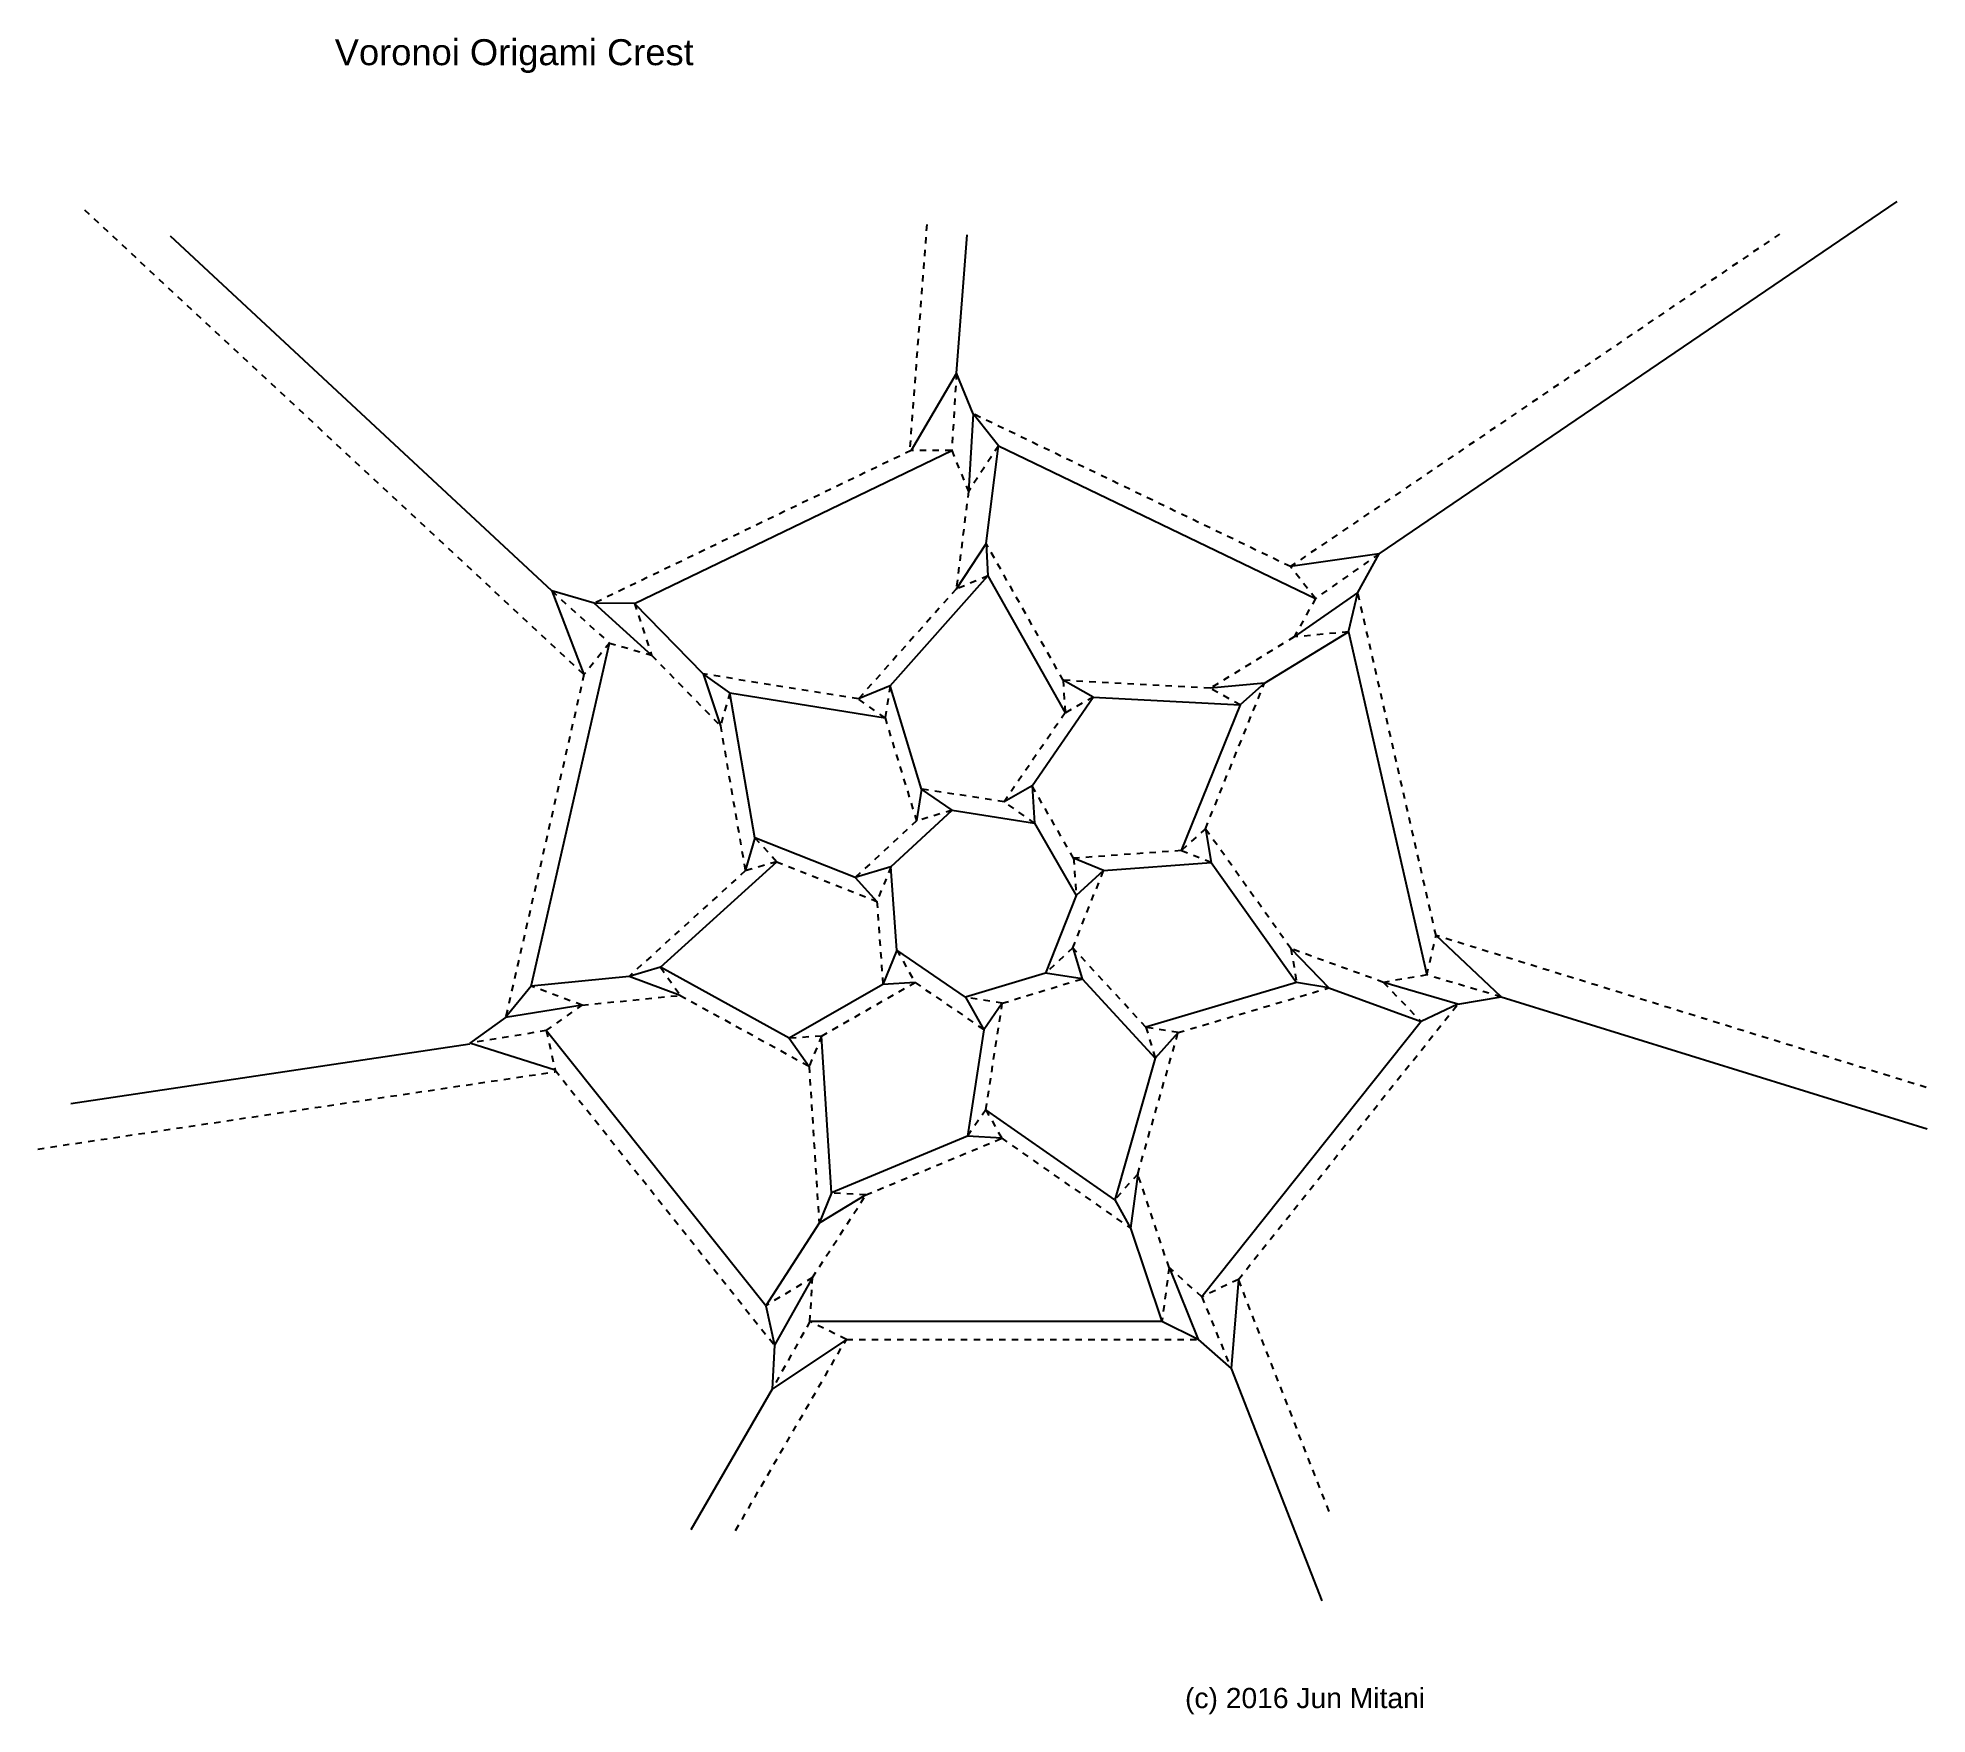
# Model space of a CAD drawing. Extents: x -38 to 276, y -288 to -9.
import ezdxf

# ---------------------------------------------------------------- set-up
doc = ezdxf.new("R2010")
doc.units = 0
for name, pattern in [('AI-LINETYPE-1', [2.116667, 1.058333, -1.058333]), ('AI-LINETYPE-10', [2.116667, 1.058333, -1.058333]), ('AI-LINETYPE-100', [2.116667, 1.058333, -1.058333]), ('AI-LINETYPE-101', [2.116667, 1.058333, -1.058333]), ('AI-LINETYPE-102', [2.116667, 1.058333, -1.058333]), ('AI-LINETYPE-103', [2.116667, 1.058333, -1.058333]), ('AI-LINETYPE-104', [2.116667, 1.058333, -1.058333]), ('AI-LINETYPE-105', [2.116667, 1.058333, -1.058333]), ('AI-LINETYPE-11', [2.116667, 1.058333, -1.058333]), ('AI-LINETYPE-12', [2.116667, 1.058333, -1.058333]), ('AI-LINETYPE-13', [2.116667, 1.058333, -1.058333]), ('AI-LINETYPE-14', [2.116667, 1.058333, -1.058333]), ('AI-LINETYPE-15', [2.116667, 1.058333, -1.058333]), ('AI-LINETYPE-16', [2.116667, 1.058333, -1.058333]), ('AI-LINETYPE-17', [2.116667, 1.058333, -1.058333]), ('AI-LINETYPE-18', [2.116667, 1.058333, -1.058333]), ('AI-LINETYPE-19', [2.116667, 1.058333, -1.058333]), ('AI-LINETYPE-2', [2.116667, 1.058333, -1.058333]), ('AI-LINETYPE-20', [2.116667, 1.058333, -1.058333]), ('AI-LINETYPE-21', [2.116667, 1.058333, -1.058333]), ('AI-LINETYPE-22', [2.116667, 1.058333, -1.058333]), ('AI-LINETYPE-23', [2.116667, 1.058333, -1.058333]), ('AI-LINETYPE-24', [2.116667, 1.058333, -1.058333]), ('AI-LINETYPE-25', [2.116667, 1.058333, -1.058333]), ('AI-LINETYPE-26', [2.116667, 1.058333, -1.058333]), ('AI-LINETYPE-27', [2.116667, 1.058333, -1.058333]), ('AI-LINETYPE-28', [2.116667, 1.058333, -1.058333]), ('AI-LINETYPE-29', [2.116667, 1.058333, -1.058333]), ('AI-LINETYPE-3', [2.116667, 1.058333, -1.058333]), ('AI-LINETYPE-30', [2.116667, 1.058333, -1.058333]), ('AI-LINETYPE-31', [2.116667, 1.058333, -1.058333]), ('AI-LINETYPE-32', [2.116667, 1.058333, -1.058333]), ('AI-LINETYPE-33', [2.116667, 1.058333, -1.058333]), ('AI-LINETYPE-34', [2.116667, 1.058333, -1.058333]), ('AI-LINETYPE-35', [2.116667, 1.058333, -1.058333]), ('AI-LINETYPE-36', [2.116667, 1.058333, -1.058333]), ('AI-LINETYPE-37', [2.116667, 1.058333, -1.058333]), ('AI-LINETYPE-38', [2.116667, 1.058333, -1.058333]), ('AI-LINETYPE-39', [2.116667, 1.058333, -1.058333]), ('AI-LINETYPE-4', [2.116667, 1.058333, -1.058333]), ('AI-LINETYPE-40', [2.116667, 1.058333, -1.058333]), ('AI-LINETYPE-41', [2.116667, 1.058333, -1.058333]), ('AI-LINETYPE-42', [2.116667, 1.058333, -1.058333]), ('AI-LINETYPE-43', [2.116667, 1.058333, -1.058333]), ('AI-LINETYPE-44', [2.116667, 1.058333, -1.058333]), ('AI-LINETYPE-45', [2.116667, 1.058333, -1.058333]), ('AI-LINETYPE-46', [2.116667, 1.058333, -1.058333]), ('AI-LINETYPE-47', [2.116667, 1.058333, -1.058333]), ('AI-LINETYPE-48', [2.116667, 1.058333, -1.058333]), ('AI-LINETYPE-49', [2.116667, 1.058333, -1.058333]), ('AI-LINETYPE-5', [2.116667, 1.058333, -1.058333]), ('AI-LINETYPE-50', [2.116667, 1.058333, -1.058333]), ('AI-LINETYPE-51', [2.116667, 1.058333, -1.058333]), ('AI-LINETYPE-52', [2.116667, 1.058333, -1.058333]), ('AI-LINETYPE-53', [2.116667, 1.058333, -1.058333]), ('AI-LINETYPE-54', [2.116667, 1.058333, -1.058333]), ('AI-LINETYPE-55', [2.116667, 1.058333, -1.058333]), ('AI-LINETYPE-56', [2.116667, 1.058333, -1.058333]), ('AI-LINETYPE-57', [2.116667, 1.058333, -1.058333]), ('AI-LINETYPE-58', [2.116667, 1.058333, -1.058333]), ('AI-LINETYPE-59', [2.116667, 1.058333, -1.058333]), ('AI-LINETYPE-6', [2.116667, 1.058333, -1.058333]), ('AI-LINETYPE-60', [2.116667, 1.058333, -1.058333]), ('AI-LINETYPE-61', [2.116667, 1.058333, -1.058333]), ('AI-LINETYPE-62', [2.116667, 1.058333, -1.058333]), ('AI-LINETYPE-63', [2.116667, 1.058333, -1.058333]), ('AI-LINETYPE-64', [2.116667, 1.058333, -1.058333]), ('AI-LINETYPE-65', [2.116667, 1.058333, -1.058333]), ('AI-LINETYPE-66', [2.116667, 1.058333, -1.058333]), ('AI-LINETYPE-67', [2.116667, 1.058333, -1.058333]), ('AI-LINETYPE-68', [2.116667, 1.058333, -1.058333]), ('AI-LINETYPE-69', [2.116667, 1.058333, -1.058333]), ('AI-LINETYPE-7', [2.116667, 1.058333, -1.058333]), ('AI-LINETYPE-70', [2.116667, 1.058333, -1.058333]), ('AI-LINETYPE-71', [2.116667, 1.058333, -1.058333]), ('AI-LINETYPE-72', [2.116667, 1.058333, -1.058333]), ('AI-LINETYPE-73', [2.116667, 1.058333, -1.058333]), ('AI-LINETYPE-74', [2.116667, 1.058333, -1.058333]), ('AI-LINETYPE-75', [2.116667, 1.058333, -1.058333]), ('AI-LINETYPE-76', [2.116667, 1.058333, -1.058333]), ('AI-LINETYPE-77', [2.116667, 1.058333, -1.058333]), ('AI-LINETYPE-78', [2.116667, 1.058333, -1.058333]), ('AI-LINETYPE-79', [2.116667, 1.058333, -1.058333]), ('AI-LINETYPE-8', [2.116667, 1.058333, -1.058333]), ('AI-LINETYPE-80', [2.116667, 1.058333, -1.058333]), ('AI-LINETYPE-81', [2.116667, 1.058333, -1.058333]), ('AI-LINETYPE-82', [2.116667, 1.058333, -1.058333]), ('AI-LINETYPE-83', [2.116667, 1.058333, -1.058333]), ('AI-LINETYPE-84', [2.116667, 1.058333, -1.058333]), ('AI-LINETYPE-85', [2.116667, 1.058333, -1.058333]), ('AI-LINETYPE-86', [2.116667, 1.058333, -1.058333]), ('AI-LINETYPE-87', [2.116667, 1.058333, -1.058333]), ('AI-LINETYPE-88', [2.116667, 1.058333, -1.058333]), ('AI-LINETYPE-89', [2.116667, 1.058333, -1.058333]), ('AI-LINETYPE-9', [2.116667, 1.058333, -1.058333]), ('AI-LINETYPE-90', [2.116667, 1.058333, -1.058333]), ('AI-LINETYPE-91', [2.116667, 1.058333, -1.058333]), ('AI-LINETYPE-92', [2.116667, 1.058333, -1.058333]), ('AI-LINETYPE-93', [2.116667, 1.058333, -1.058333]), ('AI-LINETYPE-94', [2.116667, 1.058333, -1.058333]), ('AI-LINETYPE-95', [2.116667, 1.058333, -1.058333]), ('AI-LINETYPE-96', [2.116667, 1.058333, -1.058333]), ('AI-LINETYPE-97', [2.116667, 1.058333, -1.058333]), ('AI-LINETYPE-98', [2.116667, 1.058333, -1.058333]), ('AI-LINETYPE-99', [2.116667, 1.058333, -1.058333])]:
    doc.linetypes.add(name, pattern=pattern)
for name, color, linetype in [('MOUNTAINLINE', 7, 'CONTINUOUS'), ('TEXT', 7, 'CONTINUOUS'), ('VALLEYLINE', 7, 'CONTINUOUS')]:
    doc.layers.add(name, color=color, linetype=linetype)

msp = doc.modelspace()

# ---------------------------------------------------------------- texts
at = {"layer": 'TEXT', "color": 7, "attachment_point": 7}
for s, insert, char_height in [('\\fArial|b0|i0|c0|p34;\\W1;Voronoi Origami Crest', (11.19, -14.86), 4.318), ('\\fArial|b0|i0|c0|p34;\\W1;(c) 2016 Jun Mitani', (152.51, -287.61), 3.3584)]:
    msp.add_mtext(s, dxfattribs=dict(at, insert=insert, char_height=char_height))

# ---------------------------------------------------------------- blocks, each defined once
blk = doc.blocks.new('BLOCK_2')
at = {"layer": 'VALLEYLINE', "color": 7, "linetype": 'AI-LINETYPE-1'}
blk.add_lwpolyline([(176.46, -253.92), (161.38, -215.35)], dxfattribs=at)
blk = doc.blocks.new('BLOCK_3')
at = {"layer": 'VALLEYLINE', "color": 7, "linetype": 'AI-LINETYPE-2'}
blk.add_lwpolyline([(161.38, -215.35), (197.85, -169.62)], dxfattribs=at)
blk = doc.blocks.new('BLOCK_4')
at = {"layer": 'VALLEYLINE', "color": 7, "linetype": 'AI-LINETYPE-3'}
blk.add_lwpolyline([(192.69, -164.76), (185.48, -165.98)], dxfattribs=at)
blk = doc.blocks.new('BLOCK_5')
at = {"layer": 'VALLEYLINE', "color": 7, "linetype": 'AI-LINETYPE-4'}
blk.add_lwpolyline([(185.48, -165.98), (170.11, -160.38)], dxfattribs=at)
blk = doc.blocks.new('BLOCK_6')
at = {"layer": 'VALLEYLINE', "color": 7, "linetype": 'AI-LINETYPE-5'}
blk.add_lwpolyline([(170.11, -160.38), (155.91, -140.45)], dxfattribs=at)
blk = doc.blocks.new('BLOCK_7')
at = {"layer": 'VALLEYLINE', "color": 7, "linetype": 'AI-LINETYPE-6'}
blk.add_lwpolyline([(155.91, -140.45), (165.71, -116.25)], dxfattribs=at)
blk = doc.blocks.new('BLOCK_8')
at = {"layer": 'VALLEYLINE', "color": 7, "linetype": 'AI-LINETYPE-7'}
blk.add_lwpolyline([(194.23, -158.21), (181.21, -101.18)], dxfattribs=at)
blk = doc.blocks.new('BLOCK_9')
at = {"layer": 'VALLEYLINE', "color": 7, "linetype": 'AI-LINETYPE-8'}
blk.add_lwpolyline([(275.69, -183.45), (194.23, -158.2)], dxfattribs=at)
blk = doc.blocks.new('BLOCK_10')
at = {"layer": 'VALLEYLINE', "color": 7, "linetype": 'AI-LINETYPE-9'}
blk.add_lwpolyline([(155.3, -218.24), (149.85, -213.36)], dxfattribs=at)
blk = doc.blocks.new('BLOCK_11')
at = {"layer": 'VALLEYLINE', "color": 7, "linetype": 'AI-LINETYPE-10'}
blk.add_lwpolyline([(149.85, -213.36), (144.65, -197.85)], dxfattribs=at)
blk = doc.blocks.new('BLOCK_12')
at = {"layer": 'VALLEYLINE', "color": 7, "linetype": 'AI-LINETYPE-11'}
blk.add_lwpolyline([(144.65, -197.85), (151.37, -174.33)], dxfattribs=at)
blk = doc.blocks.new('BLOCK_13')
at = {"layer": 'VALLEYLINE', "color": 7, "linetype": 'AI-LINETYPE-12'}
blk.add_lwpolyline([(151.37, -174.33), (176.4, -166.91)], dxfattribs=at)
blk = doc.blocks.new('BLOCK_14')
at = {"layer": 'VALLEYLINE', "color": 7, "linetype": 'AI-LINETYPE-13'}
blk.add_lwpolyline([(146.01, -173.44), (133.87, -160.26)], dxfattribs=at)
blk = doc.blocks.new('BLOCK_15')
at = {"layer": 'VALLEYLINE', "color": 7, "linetype": 'AI-LINETYPE-14'}
blk.add_lwpolyline([(133.87, -160.26), (138.98, -147.37)], dxfattribs=at)
blk = doc.blocks.new('BLOCK_16')
at = {"layer": 'VALLEYLINE', "color": 7, "linetype": 'AI-LINETYPE-15'}
blk.add_lwpolyline([(151.87, -144.08), (134, -145.36)], dxfattribs=at)
blk = doc.blocks.new('BLOCK_17')
at = {"layer": 'VALLEYLINE', "color": 7, "linetype": 'AI-LINETYPE-16'}
blk.add_lwpolyline([(134, -145.36), (127.1, -133.33)], dxfattribs=at)
blk = doc.blocks.new('BLOCK_18')
at = {"layer": 'VALLEYLINE', "color": 7, "linetype": 'AI-LINETYPE-17'}
blk.add_lwpolyline([(170.65, -108.58), (156.68, -117.1)], dxfattribs=at)
blk = doc.blocks.new('BLOCK_19')
at = {"layer": 'VALLEYLINE', "color": 7, "linetype": 'AI-LINETYPE-18'}
blk.add_lwpolyline([(156.68, -117.1), (132.26, -115.78)], dxfattribs=at)
blk = doc.blocks.new('BLOCK_20')
at = {"layer": 'VALLEYLINE', "color": 7, "linetype": 'AI-LINETYPE-19'}
blk.add_lwpolyline([(132.26, -115.78), (119.45, -93.03)], dxfattribs=at)
blk = doc.blocks.new('BLOCK_21')
at = {"layer": 'VALLEYLINE', "color": 7, "linetype": 'AI-LINETYPE-20'}
blk.add_lwpolyline([(174.19, -102.18), (170.65, -108.58)], dxfattribs=at)
blk = doc.blocks.new('BLOCK_22')
at = {"layer": 'VALLEYLINE', "color": 7, "linetype": 'AI-LINETYPE-21'}
blk.add_lwpolyline([(170.02, -96.89), (117.32, -71.51)], dxfattribs=at)
blk = doc.blocks.new('BLOCK_23')
at = {"layer": 'VALLEYLINE', "color": 7, "linetype": 'AI-LINETYPE-22'}
blk.add_lwpolyline([(251.33, -41.62), (170.02, -96.89)], dxfattribs=at)
blk = doc.blocks.new('BLOCK_24')
at = {"layer": 'VALLEYLINE', "color": 7, "linetype": 'AI-LINETYPE-23'}
blk.add_lwpolyline([(119.41, -187.16), (122.14, -169.45)], dxfattribs=at)
blk = doc.blocks.new('BLOCK_25')
at = {"layer": 'VALLEYLINE', "color": 7, "linetype": 'AI-LINETYPE-24'}
blk.add_lwpolyline([(122.14, -169.45), (135.4, -165.4)], dxfattribs=at)
blk = doc.blocks.new('BLOCK_26')
at = {"layer": 'VALLEYLINE', "color": 7, "linetype": 'AI-LINETYPE-25'}
blk.add_lwpolyline([(77.82, -257.07), (96.22, -225.31)], dxfattribs=at)
blk = doc.blocks.new('BLOCK_27')
at = {"layer": 'VALLEYLINE', "color": 7, "linetype": 'AI-LINETYPE-26'}
blk.add_lwpolyline([(96.22, -225.31), (154.71, -225.31)], dxfattribs=at)
blk = doc.blocks.new('BLOCK_28')
at = {"layer": 'VALLEYLINE', "color": 7, "linetype": 'AI-LINETYPE-27'}
blk.add_lwpolyline([(90.17, -222.35), (90.59, -215.05)], dxfattribs=at)
blk = doc.blocks.new('BLOCK_29')
at = {"layer": 'VALLEYLINE', "color": 7, "linetype": 'AI-LINETYPE-28'}
blk.add_lwpolyline([(90.59, -215.05), (99.47, -201.31)], dxfattribs=at)
blk = doc.blocks.new('BLOCK_30')
at = {"layer": 'VALLEYLINE', "color": 7, "linetype": 'AI-LINETYPE-29'}
blk.add_lwpolyline([(99.47, -201.31), (122.05, -191.9)], dxfattribs=at)
blk = doc.blocks.new('BLOCK_31')
at = {"layer": 'VALLEYLINE', "color": 7, "linetype": 'AI-LINETYPE-30'}
blk.add_lwpolyline([(122.05, -191.9), (143.46, -206.84)], dxfattribs=at)
blk = doc.blocks.new('BLOCK_32')
at = {"layer": 'VALLEYLINE', "color": 7, "linetype": 'AI-LINETYPE-31'}
blk.add_lwpolyline([(132.58, -121.2), (122.43, -135.97)], dxfattribs=at)
blk = doc.blocks.new('BLOCK_33')
at = {"layer": 'VALLEYLINE', "color": 7, "linetype": 'AI-LINETYPE-32'}
blk.add_lwpolyline([(122.43, -135.97), (108.73, -133.86)], dxfattribs=at)
blk = doc.blocks.new('BLOCK_34')
at = {"layer": 'VALLEYLINE', "color": 7, "linetype": 'AI-LINETYPE-33'}
blk.add_lwpolyline([(92.1, -174.91), (107.65, -166)], dxfattribs=at)
blk = doc.blocks.new('BLOCK_35')
at = {"layer": 'VALLEYLINE', "color": 7, "linetype": 'AI-LINETYPE-34'}
blk.add_lwpolyline([(107.65, -166), (119.08, -173.85)], dxfattribs=at)
blk = doc.blocks.new('BLOCK_36')
at = {"layer": 'VALLEYLINE', "color": 7, "linetype": 'AI-LINETYPE-35'}
blk.add_lwpolyline([(107.88, -139.16), (97.68, -148.56)], dxfattribs=at)
blk = doc.blocks.new('BLOCK_37')
at = {"layer": 'VALLEYLINE', "color": 7, "linetype": 'AI-LINETYPE-36'}
blk.add_lwpolyline([(102.65, -122.02), (107.88, -139.16)], dxfattribs=at)
blk = doc.blocks.new('BLOCK_38')
at = {"layer": 'VALLEYLINE', "color": 7, "linetype": 'AI-LINETYPE-37'}
blk.add_lwpolyline([(114.48, -100.62), (98.22, -118.89)], dxfattribs=at)
blk = doc.blocks.new('BLOCK_39')
at = {"layer": 'VALLEYLINE', "color": 7, "linetype": 'AI-LINETYPE-38'}
blk.add_lwpolyline([(98.22, -118.89), (72.44, -114.72)], dxfattribs=at)
blk = doc.blocks.new('BLOCK_40')
at = {"layer": 'VALLEYLINE', "color": 7, "linetype": 'AI-LINETYPE-39'}
blk.add_lwpolyline([(113.73, -77.62), (116.52, -84.38)], dxfattribs=at)
blk = doc.blocks.new('BLOCK_41')
at = {"layer": 'VALLEYLINE', "color": 7, "linetype": 'AI-LINETYPE-40'}
blk.add_lwpolyline([(116.52, -84.38), (114.48, -100.62)], dxfattribs=at)
blk = doc.blocks.new('BLOCK_42')
at = {"layer": 'VALLEYLINE', "color": 7, "linetype": 'AI-LINETYPE-41'}
blk.add_lwpolyline([(84.64, -145.93), (101.3, -152.53)], dxfattribs=at)
blk = doc.blocks.new('BLOCK_43')
at = {"layer": 'VALLEYLINE', "color": 7, "linetype": 'AI-LINETYPE-42'}
blk.add_lwpolyline([(101.3, -152.53), (102.29, -166.36)], dxfattribs=at)
blk = doc.blocks.new('BLOCK_44')
at = {"layer": 'VALLEYLINE', "color": 7, "linetype": 'AI-LINETYPE-43'}
blk.add_lwpolyline([(90.03, -179.94), (91.7, -205.99)], dxfattribs=at)
blk = doc.blocks.new('BLOCK_45')
at = {"layer": 'VALLEYLINE', "color": 7, "linetype": 'AI-LINETYPE-44'}
blk.add_lwpolyline([(46.35, -174), (52.32, -169.77)], dxfattribs=at)
blk = doc.blocks.new('BLOCK_46')
at = {"layer": 'VALLEYLINE', "color": 7, "linetype": 'AI-LINETYPE-45'}
blk.add_lwpolyline([(52.32, -169.77), (68.6, -168.15)], dxfattribs=at)
blk = doc.blocks.new('BLOCK_47')
at = {"layer": 'VALLEYLINE', "color": 7, "linetype": 'AI-LINETYPE-46'}
blk.add_lwpolyline([(68.6, -168.15), (90.03, -179.94)], dxfattribs=at)
blk = doc.blocks.new('BLOCK_48')
at = {"layer": 'VALLEYLINE', "color": 7, "linetype": 'AI-LINETYPE-47'}
blk.add_lwpolyline([(107, -77.59), (54.3, -102.97)], dxfattribs=at)
blk = doc.blocks.new('BLOCK_49')
at = {"layer": 'VALLEYLINE', "color": 7, "linetype": 'AI-LINETYPE-48'}
blk.add_lwpolyline([(109.59, -40.03), (106.73, -77.58)], dxfattribs=at)
blk = doc.blocks.new('BLOCK_50')
at = {"layer": 'VALLEYLINE', "color": 7, "linetype": 'AI-LINETYPE-49'}
blk.add_lwpolyline([(79.43, -147.44), (60.1, -164.99)], dxfattribs=at)
blk = doc.blocks.new('BLOCK_51')
at = {"layer": 'VALLEYLINE', "color": 7, "linetype": 'AI-LINETYPE-50'}
blk.add_lwpolyline([(56.83, -109.59), (63.86, -111.62)], dxfattribs=at)
blk = doc.blocks.new('BLOCK_52')
at = {"layer": 'VALLEYLINE', "color": 7, "linetype": 'AI-LINETYPE-51'}
blk.add_lwpolyline([(63.86, -111.62), (75.28, -123.33)], dxfattribs=at)
blk = doc.blocks.new('BLOCK_53')
at = {"layer": 'VALLEYLINE', "color": 7, "linetype": 'AI-LINETYPE-52'}
blk.add_lwpolyline([(75.28, -123.33), (79.43, -147.44)], dxfattribs=at)
blk = doc.blocks.new('BLOCK_54')
at = {"layer": 'VALLEYLINE', "color": 7, "linetype": 'AI-LINETYPE-53'}
blk.add_lwpolyline([(-38.16, -193.68), (47.8, -180.84)], dxfattribs=at)
blk = doc.blocks.new('BLOCK_55')
at = {"layer": 'VALLEYLINE', "color": 7, "linetype": 'AI-LINETYPE-54'}
blk.add_lwpolyline([(47.81, -180.57), (84.28, -226.3)], dxfattribs=at)
blk = doc.blocks.new('BLOCK_56')
at = {"layer": 'VALLEYLINE', "color": 7, "linetype": 'AI-LINETYPE-55'}
blk.add_lwpolyline([(-30.42, -37.59), (52.61, -114.83)], dxfattribs=at)
blk = doc.blocks.new('BLOCK_57')
at = {"layer": 'VALLEYLINE', "color": 7, "linetype": 'AI-LINETYPE-56'}
blk.add_lwpolyline([(52.61, -114.83), (39.59, -171.85)], dxfattribs=at)
blk = doc.blocks.new('BLOCK_58')
at = {"layer": 'VALLEYLINE', "color": 7, "linetype": 'AI-LINETYPE-57'}
blk.add_lwpolyline([(161.38, -215.35), (155.3, -218.24)], dxfattribs=at)
blk = doc.blocks.new('BLOCK_59')
at = {"layer": 'VALLEYLINE', "color": 7, "linetype": 'AI-LINETYPE-58'}
blk.add_lwpolyline([(205.06, -168.4), (192.69, -164.76)], dxfattribs=at)
blk = doc.blocks.new('BLOCK_60')
at = {"layer": 'VALLEYLINE', "color": 7, "linetype": 'AI-LINETYPE-59'}
blk.add_lwpolyline([(185.48, -165.98), (191.77, -172.51)], dxfattribs=at)
blk = doc.blocks.new('BLOCK_61')
at = {"layer": 'VALLEYLINE', "color": 7, "linetype": 'AI-LINETYPE-60'}
blk.add_lwpolyline([(170.11, -160.38), (171.05, -166.01)], dxfattribs=at)
blk = doc.blocks.new('BLOCK_62')
at = {"layer": 'VALLEYLINE', "color": 7, "linetype": 'AI-LINETYPE-61'}
blk.add_lwpolyline([(155.91, -140.45), (151.87, -144.08)], dxfattribs=at)
blk = doc.blocks.new('BLOCK_63')
at = {"layer": 'VALLEYLINE', "color": 7, "linetype": 'AI-LINETYPE-62'}
blk.add_lwpolyline([(179.68, -107.73), (170.65, -108.58)], dxfattribs=at)
blk = doc.blocks.new('BLOCK_64')
at = {"layer": 'VALLEYLINE', "color": 7, "linetype": 'AI-LINETYPE-63'}
blk.add_lwpolyline([(192.69, -164.76), (194.23, -158.21)], dxfattribs=at)
blk = doc.blocks.new('BLOCK_65')
at = {"layer": 'VALLEYLINE', "color": 7, "linetype": 'AI-LINETYPE-64'}
blk.add_lwpolyline([(184.75, -94.78), (174.19, -102.18)], dxfattribs=at)
blk = doc.blocks.new('BLOCK_66')
at = {"layer": 'VALLEYLINE', "color": 7, "linetype": 'AI-LINETYPE-65'}
blk.add_lwpolyline([(155.3, -218.24), (160.17, -230.18)], dxfattribs=at)
blk = doc.blocks.new('BLOCK_67')
at = {"layer": 'VALLEYLINE', "color": 7, "linetype": 'AI-LINETYPE-66'}
blk.add_lwpolyline([(149.85, -213.36), (148.67, -222.35)], dxfattribs=at)
blk = doc.blocks.new('BLOCK_68')
at = {"layer": 'VALLEYLINE', "color": 7, "linetype": 'AI-LINETYPE-67'}
blk.add_lwpolyline([(144.65, -197.85), (140.83, -202.1)], dxfattribs=at)
blk = doc.blocks.new('BLOCK_69')
at = {"layer": 'VALLEYLINE', "color": 7, "linetype": 'AI-LINETYPE-68'}
blk.add_lwpolyline([(151.37, -174.33), (146.01, -173.44)], dxfattribs=at)
blk = doc.blocks.new('BLOCK_70')
at = {"layer": 'VALLEYLINE', "color": 7, "linetype": 'AI-LINETYPE-69'}
blk.add_lwpolyline([(146.01, -173.44), (147.55, -178.58)], dxfattribs=at)
blk = doc.blocks.new('BLOCK_71')
at = {"layer": 'VALLEYLINE', "color": 7, "linetype": 'AI-LINETYPE-70'}
blk.add_lwpolyline([(133.87, -160.26), (129.3, -164.43)], dxfattribs=at)
blk = doc.blocks.new('BLOCK_72')
at = {"layer": 'VALLEYLINE', "color": 7, "linetype": 'AI-LINETYPE-71'}
blk.add_lwpolyline([(156.85, -146.09), (151.87, -144.08)], dxfattribs=at)
blk = doc.blocks.new('BLOCK_73')
at = {"layer": 'VALLEYLINE', "color": 7, "linetype": 'AI-LINETYPE-72'}
blk.add_lwpolyline([(134, -145.36), (134.41, -151.53)], dxfattribs=at)
blk = doc.blocks.new('BLOCK_74')
at = {"layer": 'VALLEYLINE', "color": 7, "linetype": 'AI-LINETYPE-73'}
blk.add_lwpolyline([(137.25, -118.56), (132.58, -121.2)], dxfattribs=at)
blk = doc.blocks.new('BLOCK_75')
at = {"layer": 'VALLEYLINE', "color": 7, "linetype": 'AI-LINETYPE-74'}
blk.add_lwpolyline([(161.67, -119.88), (156.68, -117.1)], dxfattribs=at)
blk = doc.blocks.new('BLOCK_76')
at = {"layer": 'VALLEYLINE', "color": 7, "linetype": 'AI-LINETYPE-75'}
blk.add_lwpolyline([(132.26, -115.78), (132.58, -121.2)], dxfattribs=at)
blk = doc.blocks.new('BLOCK_77')
at = {"layer": 'VALLEYLINE', "color": 7, "linetype": 'AI-LINETYPE-76'}
blk.add_lwpolyline([(121.49, -76.8), (116.52, -84.38)], dxfattribs=at)
blk = doc.blocks.new('BLOCK_78')
at = {"layer": 'VALLEYLINE', "color": 7, "linetype": 'AI-LINETYPE-77'}
blk.add_lwpolyline([(174.19, -102.18), (170.02, -96.89)], dxfattribs=at)
blk = doc.blocks.new('BLOCK_79')
at = {"layer": 'VALLEYLINE', "color": 7, "linetype": 'AI-LINETYPE-78'}
blk.add_lwpolyline([(114.53, -64.75), (113.73, -77.62)], dxfattribs=at)
blk = doc.blocks.new('BLOCK_80')
at = {"layer": 'VALLEYLINE', "color": 7, "linetype": 'AI-LINETYPE-79'}
blk.add_lwpolyline([(119.41, -187.16), (122.05, -191.9)], dxfattribs=at)
blk = doc.blocks.new('BLOCK_81')
at = {"layer": 'VALLEYLINE', "color": 7, "linetype": 'AI-LINETYPE-80'}
blk.add_lwpolyline([(119.41, -187.16), (116.35, -191.56)], dxfattribs=at)
blk = doc.blocks.new('BLOCK_82')
at = {"layer": 'VALLEYLINE', "color": 7, "linetype": 'AI-LINETYPE-81'}
blk.add_lwpolyline([(122.14, -169.45), (116.03, -168.47)], dxfattribs=at)
blk = doc.blocks.new('BLOCK_83')
at = {"layer": 'VALLEYLINE', "color": 7, "linetype": 'AI-LINETYPE-82'}
blk.add_lwpolyline([(96.22, -225.31), (90.17, -222.35)], dxfattribs=at)
blk = doc.blocks.new('BLOCK_84')
at = {"layer": 'VALLEYLINE', "color": 7, "linetype": 'AI-LINETYPE-83'}
blk.add_lwpolyline([(90.17, -222.35), (83.87, -233.6)], dxfattribs=at)
blk = doc.blocks.new('BLOCK_85')
at = {"layer": 'VALLEYLINE', "color": 7, "linetype": 'AI-LINETYPE-84'}
blk.add_lwpolyline([(90.59, -215.05), (82.82, -219.73)], dxfattribs=at)
blk = doc.blocks.new('BLOCK_86')
at = {"layer": 'VALLEYLINE', "color": 7, "linetype": 'AI-LINETYPE-85'}
blk.add_lwpolyline([(99.47, -201.31), (93.77, -200.97)], dxfattribs=at)
blk = doc.blocks.new('BLOCK_87')
at = {"layer": 'VALLEYLINE', "color": 7, "linetype": 'AI-LINETYPE-86'}
blk.add_lwpolyline([(104.6, -160.62), (107.65, -166)], dxfattribs=at)
blk = doc.blocks.new('BLOCK_88')
at = {"layer": 'VALLEYLINE', "color": 7, "linetype": 'AI-LINETYPE-87'}
blk.add_lwpolyline([(103.61, -146.79), (101.3, -152.53)], dxfattribs=at)
blk = doc.blocks.new('BLOCK_89')
at = {"layer": 'VALLEYLINE', "color": 7, "linetype": 'AI-LINETYPE-88'}
blk.add_lwpolyline([(113.81, -137.39), (107.88, -139.16)], dxfattribs=at)
blk = doc.blocks.new('BLOCK_90')
at = {"layer": 'VALLEYLINE', "color": 7, "linetype": 'AI-LINETYPE-89'}
blk.add_lwpolyline([(127.51, -139.5), (122.43, -135.97)], dxfattribs=at)
blk = doc.blocks.new('BLOCK_91')
at = {"layer": 'VALLEYLINE', "color": 7, "linetype": 'AI-LINETYPE-90'}
blk.add_lwpolyline([(103.5, -116.72), (102.65, -122.02)], dxfattribs=at)
blk = doc.blocks.new('BLOCK_92')
at = {"layer": 'VALLEYLINE', "color": 7, "linetype": 'AI-LINETYPE-91'}
blk.add_lwpolyline([(119.76, -98.45), (114.48, -100.62)], dxfattribs=at)
blk = doc.blocks.new('BLOCK_93')
at = {"layer": 'VALLEYLINE', "color": 7, "linetype": 'AI-LINETYPE-92'}
blk.add_lwpolyline([(92.1, -174.91), (90.03, -179.94)], dxfattribs=at)
blk = doc.blocks.new('BLOCK_94')
at = {"layer": 'VALLEYLINE', "color": 7, "linetype": 'AI-LINETYPE-93'}
blk.add_lwpolyline([(92.1, -174.91), (86.74, -175.27)], dxfattribs=at)
blk = doc.blocks.new('BLOCK_95')
at = {"layer": 'VALLEYLINE', "color": 7, "linetype": 'AI-LINETYPE-94'}
blk.add_lwpolyline([(81.03, -141.96), (84.64, -145.93)], dxfattribs=at)
blk = doc.blocks.new('BLOCK_96')
at = {"layer": 'VALLEYLINE', "color": 7, "linetype": 'AI-LINETYPE-95'}
blk.add_lwpolyline([(76.88, -117.85), (75.28, -123.33)], dxfattribs=at)
blk = doc.blocks.new('BLOCK_97')
at = {"layer": 'VALLEYLINE', "color": 7, "linetype": 'AI-LINETYPE-96'}
blk.add_lwpolyline([(102.65, -122.02), (98.22, -118.89)], dxfattribs=at)
blk = doc.blocks.new('BLOCK_98')
at = {"layer": 'VALLEYLINE', "color": 7, "linetype": 'AI-LINETYPE-97'}
blk.add_lwpolyline([(61.02, -103), (63.86, -111.62)], dxfattribs=at)
blk = doc.blocks.new('BLOCK_99')
at = {"layer": 'VALLEYLINE', "color": 7, "linetype": 'AI-LINETYPE-98'}
blk.add_lwpolyline([(113.73, -77.62), (107, -77.59)], dxfattribs=at)
blk = doc.blocks.new('BLOCK_100')
at = {"layer": 'VALLEYLINE', "color": 7, "linetype": 'AI-LINETYPE-99'}
blk.add_lwpolyline([(65.31, -163.48), (68.6, -168.15)], dxfattribs=at)
blk = doc.blocks.new('BLOCK_101')
at = {"layer": 'VALLEYLINE', "color": 7, "linetype": 'AI-LINETYPE-100'}
blk.add_lwpolyline([(84.64, -145.93), (79.43, -147.44)], dxfattribs=at)
blk = doc.blocks.new('BLOCK_102')
at = {"layer": 'VALLEYLINE', "color": 7, "linetype": 'AI-LINETYPE-101'}
blk.add_lwpolyline([(46.35, -174), (47.81, -180.57)], dxfattribs=at)
blk = doc.blocks.new('BLOCK_103')
at = {"layer": 'VALLEYLINE', "color": 7, "linetype": 'AI-LINETYPE-102'}
blk.add_lwpolyline([(46.35, -174), (33.62, -176.08)], dxfattribs=at)
blk = doc.blocks.new('BLOCK_104')
at = {"layer": 'VALLEYLINE', "color": 7, "linetype": 'AI-LINETYPE-103'}
blk.add_lwpolyline([(52.32, -169.77), (43.82, -166.62)], dxfattribs=at)
blk = doc.blocks.new('BLOCK_105')
at = {"layer": 'VALLEYLINE', "color": 7, "linetype": 'AI-LINETYPE-104'}
blk.add_lwpolyline([(47.27, -100.94), (56.83, -109.59)], dxfattribs=at)
blk = doc.blocks.new('BLOCK_106')
at = {"layer": 'VALLEYLINE', "color": 7, "linetype": 'AI-LINETYPE-105'}
blk.add_lwpolyline([(56.83, -109.59), (52.61, -114.83)], dxfattribs=at)
blk = doc.blocks.new('BLOCK_107')
at = {"layer": 'MOUNTAINLINE', "color": 7}
blk.add_lwpolyline([(205.06, -168.4), (275.86, -190.34)], dxfattribs=at)
blk = doc.blocks.new('BLOCK_108')
at = {"layer": 'MOUNTAINLINE', "color": 7}
blk.add_lwpolyline([(197.85, -169.62), (205.06, -168.4)], dxfattribs=at)
blk = doc.blocks.new('BLOCK_109')
at = {"layer": 'MOUNTAINLINE', "color": 7}
blk.add_lwpolyline([(165.71, -116.25), (179.68, -107.73)], dxfattribs=at)
blk = doc.blocks.new('BLOCK_110')
at = {"layer": 'MOUNTAINLINE', "color": 7}
blk.add_lwpolyline([(179.68, -107.73), (192.69, -164.76)], dxfattribs=at)
blk = doc.blocks.new('BLOCK_111')
at = {"layer": 'MOUNTAINLINE', "color": 7}
blk.add_lwpolyline([(181.21, -101.18), (184.75, -94.78)], dxfattribs=at)
blk = doc.blocks.new('BLOCK_112')
at = {"layer": 'MOUNTAINLINE', "color": 7}
blk.add_lwpolyline([(184.75, -94.78), (270.89, -36.21)], dxfattribs=at)
blk = doc.blocks.new('BLOCK_113')
at = {"layer": 'MOUNTAINLINE', "color": 7}
blk.add_lwpolyline([(191.77, -172.51), (155.3, -218.24)], dxfattribs=at)
blk = doc.blocks.new('BLOCK_114')
at = {"layer": 'MOUNTAINLINE', "color": 7}
blk.add_lwpolyline([(176.4, -166.91), (191.77, -172.51)], dxfattribs=at)
blk = doc.blocks.new('BLOCK_115')
at = {"layer": 'MOUNTAINLINE', "color": 7}
blk.add_lwpolyline([(171.05, -166.01), (146.01, -173.44)], dxfattribs=at)
blk = doc.blocks.new('BLOCK_116')
at = {"layer": 'MOUNTAINLINE', "color": 7}
blk.add_lwpolyline([(138.98, -147.37), (156.85, -146.09)], dxfattribs=at)
blk = doc.blocks.new('BLOCK_117')
at = {"layer": 'MOUNTAINLINE', "color": 7}
blk.add_lwpolyline([(156.85, -146.09), (171.05, -166.01)], dxfattribs=at)
blk = doc.blocks.new('BLOCK_118')
at = {"layer": 'MOUNTAINLINE', "color": 7}
blk.add_lwpolyline([(127.1, -133.33), (137.25, -118.56)], dxfattribs=at)
blk = doc.blocks.new('BLOCK_119')
at = {"layer": 'MOUNTAINLINE', "color": 7}
blk.add_lwpolyline([(137.25, -118.56), (161.67, -119.88)], dxfattribs=at)
blk = doc.blocks.new('BLOCK_120')
at = {"layer": 'MOUNTAINLINE', "color": 7}
blk.add_lwpolyline([(161.67, -119.88), (151.87, -144.08)], dxfattribs=at)
blk = doc.blocks.new('BLOCK_121')
at = {"layer": 'MOUNTAINLINE', "color": 7}
blk.add_lwpolyline([(119.45, -93.03), (121.49, -76.8)], dxfattribs=at)
blk = doc.blocks.new('BLOCK_122')
at = {"layer": 'MOUNTAINLINE', "color": 7}
blk.add_lwpolyline([(121.49, -76.8), (174.19, -102.18)], dxfattribs=at)
blk = doc.blocks.new('BLOCK_123')
at = {"layer": 'MOUNTAINLINE', "color": 7}
blk.add_lwpolyline([(117.32, -71.51), (114.53, -64.75)], dxfattribs=at)
blk = doc.blocks.new('BLOCK_124')
at = {"layer": 'MOUNTAINLINE', "color": 7}
blk.add_lwpolyline([(114.53, -64.75), (116.28, -41.77)], dxfattribs=at)
blk = doc.blocks.new('BLOCK_125')
at = {"layer": 'MOUNTAINLINE', "color": 7}
blk.add_lwpolyline([(147.55, -178.58), (140.83, -202.1)], dxfattribs=at)
blk = doc.blocks.new('BLOCK_126')
at = {"layer": 'MOUNTAINLINE', "color": 7}
blk.add_lwpolyline([(140.83, -202.1), (119.41, -187.16)], dxfattribs=at)
blk = doc.blocks.new('BLOCK_127')
at = {"layer": 'MOUNTAINLINE', "color": 7}
blk.add_lwpolyline([(135.4, -165.4), (147.55, -178.58)], dxfattribs=at)
blk = doc.blocks.new('BLOCK_128')
at = {"layer": 'MOUNTAINLINE', "color": 7}
blk.add_lwpolyline([(160.17, -230.18), (175.24, -268.75)], dxfattribs=at)
blk = doc.blocks.new('BLOCK_129')
at = {"layer": 'MOUNTAINLINE', "color": 7}
blk.add_lwpolyline([(154.71, -225.31), (160.17, -230.18)], dxfattribs=at)
blk = doc.blocks.new('BLOCK_130')
at = {"layer": 'MOUNTAINLINE', "color": 7}
blk.add_lwpolyline([(143.46, -206.84), (148.67, -222.35)], dxfattribs=at)
blk = doc.blocks.new('BLOCK_131')
at = {"layer": 'MOUNTAINLINE', "color": 7}
blk.add_lwpolyline([(148.67, -222.35), (90.17, -222.35)], dxfattribs=at)
blk = doc.blocks.new('BLOCK_132')
at = {"layer": 'MOUNTAINLINE', "color": 7}
blk.add_lwpolyline([(134.41, -151.53), (129.3, -164.43)], dxfattribs=at)
blk = doc.blocks.new('BLOCK_133')
at = {"layer": 'MOUNTAINLINE', "color": 7}
blk.add_lwpolyline([(129.3, -164.43), (116.03, -168.47)], dxfattribs=at)
blk = doc.blocks.new('BLOCK_134')
at = {"layer": 'MOUNTAINLINE', "color": 7}
blk.add_lwpolyline([(116.03, -168.47), (104.6, -160.62)], dxfattribs=at)
blk = doc.blocks.new('BLOCK_135')
at = {"layer": 'MOUNTAINLINE', "color": 7}
blk.add_lwpolyline([(104.6, -160.62), (103.61, -146.79)], dxfattribs=at)
blk = doc.blocks.new('BLOCK_136')
at = {"layer": 'MOUNTAINLINE', "color": 7}
blk.add_lwpolyline([(103.61, -146.79), (113.81, -137.39)], dxfattribs=at)
blk = doc.blocks.new('BLOCK_137')
at = {"layer": 'MOUNTAINLINE', "color": 7}
blk.add_lwpolyline([(113.81, -137.39), (127.51, -139.5)], dxfattribs=at)
blk = doc.blocks.new('BLOCK_138')
at = {"layer": 'MOUNTAINLINE', "color": 7}
blk.add_lwpolyline([(127.51, -139.5), (134.41, -151.53)], dxfattribs=at)
blk = doc.blocks.new('BLOCK_139')
at = {"layer": 'MOUNTAINLINE', "color": 7}
blk.add_lwpolyline([(108.73, -133.86), (103.5, -116.72)], dxfattribs=at)
blk = doc.blocks.new('BLOCK_140')
at = {"layer": 'MOUNTAINLINE', "color": 7}
blk.add_lwpolyline([(103.5, -116.72), (119.76, -98.45)], dxfattribs=at)
blk = doc.blocks.new('BLOCK_141')
at = {"layer": 'MOUNTAINLINE', "color": 7}
blk.add_lwpolyline([(119.76, -98.45), (132.58, -121.2)], dxfattribs=at)
blk = doc.blocks.new('BLOCK_142')
at = {"layer": 'MOUNTAINLINE', "color": 7}
blk.add_lwpolyline([(116.35, -191.56), (93.77, -200.97)], dxfattribs=at)
blk = doc.blocks.new('BLOCK_143')
at = {"layer": 'MOUNTAINLINE', "color": 7}
blk.add_lwpolyline([(93.77, -200.97), (92.1, -174.91)], dxfattribs=at)
blk = doc.blocks.new('BLOCK_144')
at = {"layer": 'MOUNTAINLINE', "color": 7}
blk.add_lwpolyline([(119.08, -173.85), (116.35, -191.56)], dxfattribs=at)
blk = doc.blocks.new('BLOCK_145')
at = {"layer": 'MOUNTAINLINE', "color": 7}
blk.add_lwpolyline([(97.68, -148.56), (81.03, -141.96)], dxfattribs=at)
blk = doc.blocks.new('BLOCK_146')
at = {"layer": 'MOUNTAINLINE', "color": 7}
blk.add_lwpolyline([(81.03, -141.96), (76.88, -117.85)], dxfattribs=at)
blk = doc.blocks.new('BLOCK_147')
at = {"layer": 'MOUNTAINLINE', "color": 7}
blk.add_lwpolyline([(76.88, -117.85), (102.65, -122.02)], dxfattribs=at)
blk = doc.blocks.new('BLOCK_148')
at = {"layer": 'MOUNTAINLINE', "color": 7}
blk.add_lwpolyline([(72.44, -114.72), (61.02, -103)], dxfattribs=at)
blk = doc.blocks.new('BLOCK_149')
at = {"layer": 'MOUNTAINLINE', "color": 7}
blk.add_lwpolyline([(61.02, -103), (113.73, -77.62)], dxfattribs=at)
blk = doc.blocks.new('BLOCK_150')
at = {"layer": 'MOUNTAINLINE', "color": 7}
blk.add_lwpolyline([(102.29, -166.36), (86.74, -175.27)], dxfattribs=at)
blk = doc.blocks.new('BLOCK_151')
at = {"layer": 'MOUNTAINLINE', "color": 7}
blk.add_lwpolyline([(86.74, -175.27), (65.31, -163.48)], dxfattribs=at)
blk = doc.blocks.new('BLOCK_152')
at = {"layer": 'MOUNTAINLINE', "color": 7}
blk.add_lwpolyline([(65.31, -163.48), (84.64, -145.93)], dxfattribs=at)
blk = doc.blocks.new('BLOCK_153')
at = {"layer": 'MOUNTAINLINE', "color": 7}
blk.add_lwpolyline([(91.7, -205.99), (82.82, -219.73)], dxfattribs=at)
blk = doc.blocks.new('BLOCK_154')
at = {"layer": 'MOUNTAINLINE', "color": 7}
blk.add_lwpolyline([(82.82, -219.73), (46.35, -174)], dxfattribs=at)
blk = doc.blocks.new('BLOCK_155')
at = {"layer": 'MOUNTAINLINE', "color": 7}
blk.add_lwpolyline([(54.3, -102.97), (47.27, -100.94)], dxfattribs=at)
blk = doc.blocks.new('BLOCK_156')
at = {"layer": 'MOUNTAINLINE', "color": 7}
blk.add_lwpolyline([(47.27, -100.94), (-16.12, -41.97)], dxfattribs=at)
blk = doc.blocks.new('BLOCK_157')
at = {"layer": 'MOUNTAINLINE', "color": 7}
blk.add_lwpolyline([(60.1, -164.99), (43.82, -166.62)], dxfattribs=at)
blk = doc.blocks.new('BLOCK_158')
at = {"layer": 'MOUNTAINLINE', "color": 7}
blk.add_lwpolyline([(43.82, -166.62), (56.83, -109.59)], dxfattribs=at)
blk = doc.blocks.new('BLOCK_159')
at = {"layer": 'MOUNTAINLINE', "color": 7}
blk.add_lwpolyline([(84.28, -226.3), (83.87, -233.6)], dxfattribs=at)
blk = doc.blocks.new('BLOCK_160')
at = {"layer": 'MOUNTAINLINE', "color": 7}
blk.add_lwpolyline([(83.87, -233.6), (70.35, -256.95)], dxfattribs=at)
blk = doc.blocks.new('BLOCK_161')
at = {"layer": 'MOUNTAINLINE', "color": 7}
blk.add_lwpolyline([(39.59, -171.85), (33.62, -176.08)], dxfattribs=at)
blk = doc.blocks.new('BLOCK_162')
at = {"layer": 'MOUNTAINLINE', "color": 7}
blk.add_lwpolyline([(33.62, -176.27), (-32.67, -186.17)], dxfattribs=at)
blk = doc.blocks.new('BLOCK_163')
at = {"layer": 'MOUNTAINLINE', "color": 7}
blk.add_lwpolyline([(205.06, -168.4), (194.23, -158.21)], dxfattribs=at)
blk = doc.blocks.new('BLOCK_164')
at = {"layer": 'MOUNTAINLINE', "color": 7}
blk.add_lwpolyline([(161.38, -215.35), (160.17, -230.18)], dxfattribs=at)
blk = doc.blocks.new('BLOCK_165')
at = {"layer": 'MOUNTAINLINE', "color": 7}
blk.add_lwpolyline([(197.85, -169.62), (191.77, -172.51)], dxfattribs=at)
blk = doc.blocks.new('BLOCK_166')
at = {"layer": 'MOUNTAINLINE', "color": 7}
blk.add_lwpolyline([(197.85, -169.62), (185.48, -165.98)], dxfattribs=at)
blk = doc.blocks.new('BLOCK_167')
at = {"layer": 'MOUNTAINLINE', "color": 7}
blk.add_lwpolyline([(170.11, -160.38), (176.4, -166.91)], dxfattribs=at)
blk = doc.blocks.new('BLOCK_168')
at = {"layer": 'MOUNTAINLINE', "color": 7}
blk.add_lwpolyline([(155.91, -140.45), (156.85, -146.09)], dxfattribs=at)
blk = doc.blocks.new('BLOCK_169')
at = {"layer": 'MOUNTAINLINE', "color": 7}
blk.add_lwpolyline([(165.71, -116.25), (161.67, -119.88)], dxfattribs=at)
blk = doc.blocks.new('BLOCK_170')
at = {"layer": 'MOUNTAINLINE', "color": 7}
blk.add_lwpolyline([(165.71, -116.25), (156.68, -117.1)], dxfattribs=at)
blk = doc.blocks.new('BLOCK_171')
at = {"layer": 'MOUNTAINLINE', "color": 7}
blk.add_lwpolyline([(179.68, -107.73), (181.21, -101.18)], dxfattribs=at)
blk = doc.blocks.new('BLOCK_172')
at = {"layer": 'MOUNTAINLINE', "color": 7}
blk.add_lwpolyline([(181.21, -101.18), (170.65, -108.58)], dxfattribs=at)
blk = doc.blocks.new('BLOCK_173')
at = {"layer": 'MOUNTAINLINE', "color": 7}
blk.add_lwpolyline([(184.75, -94.78), (170.02, -96.89)], dxfattribs=at)
blk = doc.blocks.new('BLOCK_174')
at = {"layer": 'MOUNTAINLINE', "color": 7}
blk.add_lwpolyline([(149.85, -213.36), (154.71, -225.31)], dxfattribs=at)
blk = doc.blocks.new('BLOCK_175')
at = {"layer": 'MOUNTAINLINE', "color": 7}
blk.add_lwpolyline([(144.65, -197.85), (143.46, -206.84)], dxfattribs=at)
blk = doc.blocks.new('BLOCK_176')
at = {"layer": 'MOUNTAINLINE', "color": 7}
blk.add_lwpolyline([(151.37, -174.33), (147.55, -178.58)], dxfattribs=at)
blk = doc.blocks.new('BLOCK_177')
at = {"layer": 'MOUNTAINLINE', "color": 7}
blk.add_lwpolyline([(176.4, -166.91), (171.05, -166.01)], dxfattribs=at)
blk = doc.blocks.new('BLOCK_178')
at = {"layer": 'MOUNTAINLINE', "color": 7}
blk.add_lwpolyline([(133.87, -160.26), (135.4, -165.4)], dxfattribs=at)
blk = doc.blocks.new('BLOCK_179')
at = {"layer": 'MOUNTAINLINE', "color": 7}
blk.add_lwpolyline([(138.98, -147.37), (134.41, -151.53)], dxfattribs=at)
blk = doc.blocks.new('BLOCK_180')
at = {"layer": 'MOUNTAINLINE', "color": 7}
blk.add_lwpolyline([(138.98, -147.37), (134, -145.36)], dxfattribs=at)
blk = doc.blocks.new('BLOCK_181')
at = {"layer": 'MOUNTAINLINE', "color": 7}
blk.add_lwpolyline([(127.1, -133.33), (127.51, -139.5)], dxfattribs=at)
blk = doc.blocks.new('BLOCK_182')
at = {"layer": 'MOUNTAINLINE', "color": 7}
blk.add_lwpolyline([(127.1, -133.33), (122.43, -135.97)], dxfattribs=at)
blk = doc.blocks.new('BLOCK_183')
at = {"layer": 'MOUNTAINLINE', "color": 7}
blk.add_lwpolyline([(137.25, -118.56), (132.26, -115.78)], dxfattribs=at)
blk = doc.blocks.new('BLOCK_184')
at = {"layer": 'MOUNTAINLINE', "color": 7}
blk.add_lwpolyline([(119.45, -93.03), (119.76, -98.45)], dxfattribs=at)
blk = doc.blocks.new('BLOCK_185')
at = {"layer": 'MOUNTAINLINE', "color": 7}
blk.add_lwpolyline([(119.45, -93.03), (114.48, -100.62)], dxfattribs=at)
blk = doc.blocks.new('BLOCK_186')
at = {"layer": 'MOUNTAINLINE', "color": 7}
blk.add_lwpolyline([(121.49, -76.8), (117.32, -71.51)], dxfattribs=at)
blk = doc.blocks.new('BLOCK_187')
at = {"layer": 'MOUNTAINLINE', "color": 7}
blk.add_lwpolyline([(117.32, -71.51), (116.52, -84.38)], dxfattribs=at)
blk = doc.blocks.new('BLOCK_188')
at = {"layer": 'MOUNTAINLINE', "color": 7}
blk.add_lwpolyline([(114.53, -64.75), (107, -77.59)], dxfattribs=at)
blk = doc.blocks.new('BLOCK_189')
at = {"layer": 'MOUNTAINLINE', "color": 7}
blk.add_lwpolyline([(140.83, -202.1), (143.46, -206.84)], dxfattribs=at)
blk = doc.blocks.new('BLOCK_190')
at = {"layer": 'MOUNTAINLINE', "color": 7}
blk.add_lwpolyline([(122.14, -169.45), (119.08, -173.85)], dxfattribs=at)
blk = doc.blocks.new('BLOCK_191')
at = {"layer": 'MOUNTAINLINE', "color": 7}
blk.add_lwpolyline([(135.4, -165.4), (129.3, -164.43)], dxfattribs=at)
blk = doc.blocks.new('BLOCK_192')
at = {"layer": 'MOUNTAINLINE', "color": 7}
blk.add_lwpolyline([(96.22, -225.31), (83.87, -233.6)], dxfattribs=at)
blk = doc.blocks.new('BLOCK_193')
at = {"layer": 'MOUNTAINLINE', "color": 7}
blk.add_lwpolyline([(154.71, -225.31), (148.67, -222.35)], dxfattribs=at)
blk = doc.blocks.new('BLOCK_194')
at = {"layer": 'MOUNTAINLINE', "color": 7}
blk.add_lwpolyline([(90.59, -215.05), (84.28, -226.3)], dxfattribs=at)
blk = doc.blocks.new('BLOCK_195')
at = {"layer": 'MOUNTAINLINE', "color": 7}
blk.add_lwpolyline([(99.47, -201.31), (91.7, -205.99)], dxfattribs=at)
blk = doc.blocks.new('BLOCK_196')
at = {"layer": 'MOUNTAINLINE', "color": 7}
blk.add_lwpolyline([(122.05, -191.9), (116.35, -191.56)], dxfattribs=at)
blk = doc.blocks.new('BLOCK_197')
at = {"layer": 'MOUNTAINLINE', "color": 7}
blk.add_lwpolyline([(116.03, -168.47), (119.08, -173.85)], dxfattribs=at)
blk = doc.blocks.new('BLOCK_198')
at = {"layer": 'MOUNTAINLINE', "color": 7}
blk.add_lwpolyline([(104.6, -160.62), (102.29, -166.36)], dxfattribs=at)
blk = doc.blocks.new('BLOCK_199')
at = {"layer": 'MOUNTAINLINE', "color": 7}
blk.add_lwpolyline([(103.61, -146.79), (97.68, -148.56)], dxfattribs=at)
blk = doc.blocks.new('BLOCK_200')
at = {"layer": 'MOUNTAINLINE', "color": 7}
blk.add_lwpolyline([(113.81, -137.39), (108.73, -133.86)], dxfattribs=at)
blk = doc.blocks.new('BLOCK_201')
at = {"layer": 'MOUNTAINLINE', "color": 7}
blk.add_lwpolyline([(108.73, -133.86), (107.88, -139.16)], dxfattribs=at)
blk = doc.blocks.new('BLOCK_202')
at = {"layer": 'MOUNTAINLINE', "color": 7}
blk.add_lwpolyline([(103.5, -116.72), (98.22, -118.89)], dxfattribs=at)
blk = doc.blocks.new('BLOCK_203')
at = {"layer": 'MOUNTAINLINE', "color": 7}
blk.add_lwpolyline([(93.77, -200.97), (91.7, -205.99)], dxfattribs=at)
blk = doc.blocks.new('BLOCK_204')
at = {"layer": 'MOUNTAINLINE', "color": 7}
blk.add_lwpolyline([(107.65, -166), (102.29, -166.36)], dxfattribs=at)
blk = doc.blocks.new('BLOCK_205')
at = {"layer": 'MOUNTAINLINE', "color": 7}
blk.add_lwpolyline([(97.68, -148.56), (101.3, -152.53)], dxfattribs=at)
blk = doc.blocks.new('BLOCK_206')
at = {"layer": 'MOUNTAINLINE', "color": 7}
blk.add_lwpolyline([(81.03, -141.96), (79.43, -147.44)], dxfattribs=at)
blk = doc.blocks.new('BLOCK_207')
at = {"layer": 'MOUNTAINLINE', "color": 7}
blk.add_lwpolyline([(76.88, -117.85), (72.44, -114.72)], dxfattribs=at)
blk = doc.blocks.new('BLOCK_208')
at = {"layer": 'MOUNTAINLINE', "color": 7}
blk.add_lwpolyline([(72.44, -114.72), (75.28, -123.33)], dxfattribs=at)
blk = doc.blocks.new('BLOCK_209')
at = {"layer": 'MOUNTAINLINE', "color": 7}
blk.add_lwpolyline([(61.02, -103), (54.3, -102.97)], dxfattribs=at)
blk = doc.blocks.new('BLOCK_210')
at = {"layer": 'MOUNTAINLINE', "color": 7}
blk.add_lwpolyline([(86.74, -175.27), (90.03, -179.94)], dxfattribs=at)
blk = doc.blocks.new('BLOCK_211')
at = {"layer": 'MOUNTAINLINE', "color": 7}
blk.add_lwpolyline([(65.31, -163.48), (60.1, -164.99)], dxfattribs=at)
blk = doc.blocks.new('BLOCK_212')
at = {"layer": 'MOUNTAINLINE', "color": 7}
blk.add_lwpolyline([(82.82, -219.73), (84.28, -226.3)], dxfattribs=at)
blk = doc.blocks.new('BLOCK_213')
at = {"layer": 'MOUNTAINLINE', "color": 7}
blk.add_lwpolyline([(52.32, -169.77), (39.59, -171.85)], dxfattribs=at)
blk = doc.blocks.new('BLOCK_214')
at = {"layer": 'MOUNTAINLINE', "color": 7}
blk.add_lwpolyline([(68.6, -168.15), (60.1, -164.99)], dxfattribs=at)
blk = doc.blocks.new('BLOCK_215')
at = {"layer": 'MOUNTAINLINE', "color": 7}
blk.add_lwpolyline([(54.3, -102.97), (63.86, -111.62)], dxfattribs=at)
blk = doc.blocks.new('BLOCK_216')
at = {"layer": 'MOUNTAINLINE', "color": 7}
blk.add_lwpolyline([(47.27, -100.94), (52.61, -114.83)], dxfattribs=at)
blk = doc.blocks.new('BLOCK_217')
at = {"layer": 'MOUNTAINLINE', "color": 7}
blk.add_lwpolyline([(43.82, -166.62), (39.59, -171.85)], dxfattribs=at)
blk = doc.blocks.new('BLOCK_218')
at = {"layer": 'MOUNTAINLINE', "color": 7}
blk.add_lwpolyline([(47.81, -180.57), (33.62, -176.08)], dxfattribs=at)

# ---------------------------------------------------------------- block references
at = {"layer": 'MOUNTAINLINE'}
for name in ['BLOCK_112', 'BLOCK_156', 'BLOCK_124', 'BLOCK_188', 'BLOCK_123', 'BLOCK_187', 'BLOCK_186', 'BLOCK_149', 'BLOCK_121', 'BLOCK_122', 'BLOCK_185', 'BLOCK_184', 'BLOCK_173', 'BLOCK_111', 'BLOCK_140', 'BLOCK_141', 'BLOCK_155', 'BLOCK_216', 'BLOCK_209', 'BLOCK_215', 'BLOCK_148', 'BLOCK_172', 'BLOCK_171', 'BLOCK_158', 'BLOCK_109', 'BLOCK_110', 'BLOCK_207', 'BLOCK_208', 'BLOCK_183', 'BLOCK_146', 'BLOCK_147', 'BLOCK_202', 'BLOCK_139', 'BLOCK_118', 'BLOCK_119', 'BLOCK_170', 'BLOCK_169', 'BLOCK_120', 'BLOCK_201', 'BLOCK_200', 'BLOCK_182', 'BLOCK_181', 'BLOCK_136', 'BLOCK_137', 'BLOCK_138', 'BLOCK_168', 'BLOCK_206', 'BLOCK_145', 'BLOCK_152', 'BLOCK_199', 'BLOCK_135', 'BLOCK_180', 'BLOCK_179', 'BLOCK_116', 'BLOCK_117', 'BLOCK_205', 'BLOCK_132', 'BLOCK_163', 'BLOCK_198', 'BLOCK_134', 'BLOCK_178', 'BLOCK_167', 'BLOCK_157', 'BLOCK_211', 'BLOCK_214', 'BLOCK_151', 'BLOCK_150', 'BLOCK_204', 'BLOCK_133', 'BLOCK_191', 'BLOCK_127', 'BLOCK_115', 'BLOCK_177', 'BLOCK_166', 'BLOCK_217', 'BLOCK_197', 'BLOCK_190', 'BLOCK_114', 'BLOCK_108', 'BLOCK_107', 'BLOCK_161', 'BLOCK_213', 'BLOCK_113', 'BLOCK_165', 'BLOCK_154', 'BLOCK_210', 'BLOCK_143', 'BLOCK_144', 'BLOCK_176', 'BLOCK_162', 'BLOCK_218', 'BLOCK_125', 'BLOCK_126', 'BLOCK_142', 'BLOCK_196', 'BLOCK_203', 'BLOCK_175', 'BLOCK_195', 'BLOCK_189', 'BLOCK_153', 'BLOCK_130', 'BLOCK_174', 'BLOCK_194', 'BLOCK_164', 'BLOCK_212', 'BLOCK_131', 'BLOCK_193', 'BLOCK_192', 'BLOCK_129', 'BLOCK_159', 'BLOCK_128', 'BLOCK_160']:
    msp.add_blockref(name, (0, 0), dxfattribs=at)
at = {"layer": 'VALLEYLINE'}
for name in ['BLOCK_56', 'BLOCK_49', 'BLOCK_23', 'BLOCK_79', 'BLOCK_22', 'BLOCK_48', 'BLOCK_99', 'BLOCK_40', 'BLOCK_77', 'BLOCK_41', 'BLOCK_20', 'BLOCK_78', 'BLOCK_65', 'BLOCK_92', 'BLOCK_105', 'BLOCK_98', 'BLOCK_38', 'BLOCK_21', 'BLOCK_8', 'BLOCK_106', 'BLOCK_51', 'BLOCK_18', 'BLOCK_63', 'BLOCK_52', 'BLOCK_57', 'BLOCK_39', 'BLOCK_19', 'BLOCK_76', 'BLOCK_96', 'BLOCK_97', 'BLOCK_91', 'BLOCK_74', 'BLOCK_7', 'BLOCK_75', 'BLOCK_37', 'BLOCK_32', 'BLOCK_53', 'BLOCK_33', 'BLOCK_17', 'BLOCK_89', 'BLOCK_90', 'BLOCK_36', 'BLOCK_62', 'BLOCK_6', 'BLOCK_95', 'BLOCK_16', 'BLOCK_72', 'BLOCK_50', 'BLOCK_101', 'BLOCK_42', 'BLOCK_88', 'BLOCK_15', 'BLOCK_73', 'BLOCK_43', 'BLOCK_64', 'BLOCK_9', 'BLOCK_87', 'BLOCK_71', 'BLOCK_14', 'BLOCK_5', 'BLOCK_61', 'BLOCK_100', 'BLOCK_34', 'BLOCK_35', 'BLOCK_25', 'BLOCK_4', 'BLOCK_60', 'BLOCK_59', 'BLOCK_104', 'BLOCK_46', 'BLOCK_47', 'BLOCK_82', 'BLOCK_24', 'BLOCK_13', 'BLOCK_45', 'BLOCK_3', 'BLOCK_103', 'BLOCK_102', 'BLOCK_94', 'BLOCK_93', 'BLOCK_12', 'BLOCK_69', 'BLOCK_70', 'BLOCK_54', 'BLOCK_55', 'BLOCK_44', 'BLOCK_81', 'BLOCK_80', 'BLOCK_30', 'BLOCK_31', 'BLOCK_86', 'BLOCK_68', 'BLOCK_11', 'BLOCK_29', 'BLOCK_67', 'BLOCK_10', 'BLOCK_85', 'BLOCK_28', 'BLOCK_58', 'BLOCK_2', 'BLOCK_66', 'BLOCK_84', 'BLOCK_83', 'BLOCK_26', 'BLOCK_27']:
    msp.add_blockref(name, (0, 0), dxfattribs=at)

msp.set_redraw_order([(e.dxf.handle, doc.entitydb.next_handle()) for e in msp.query("TEXT MTEXT ATTDEF DIMENSION ARC_DIMENSION")])  # texts and dimensions are drawn at this point

doc.saveas('drawing.dxf')
